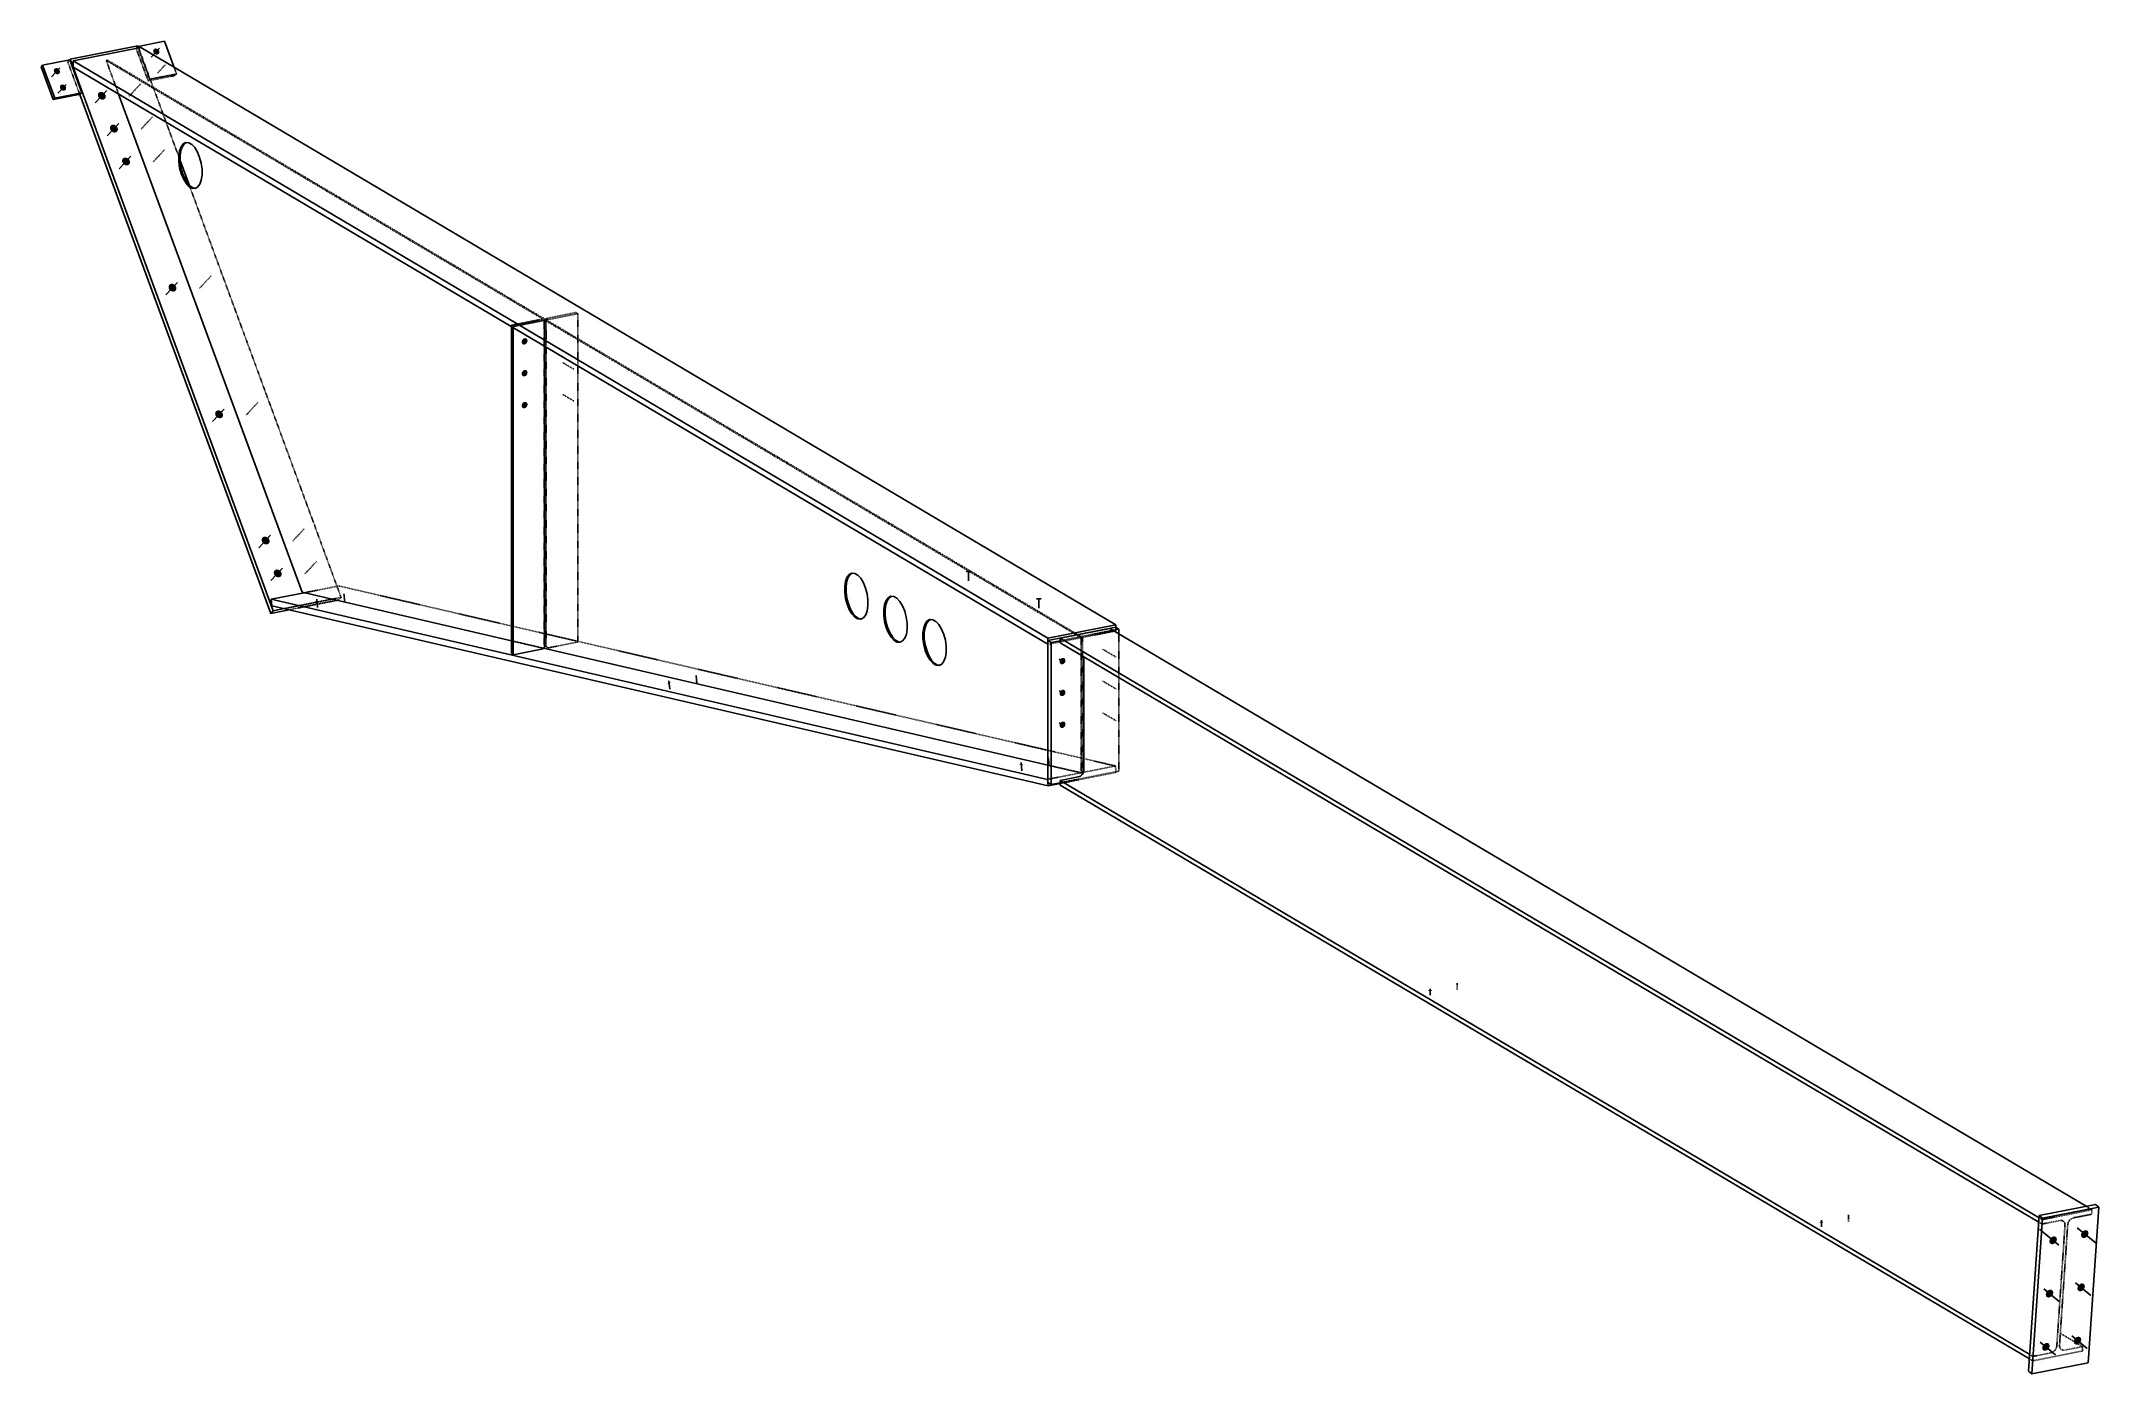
# Model space of a CAD drawing. Header units: millimetres. Extents: x 140 to 68328, y 80 to 5254.
# Drawn here: x 140 to 8030, y 140 to 5254 of the extents above; entities that cross this region are included whole.
import ezdxf

# ---------------------------------------------------------------- set-up
doc = ezdxf.new("R2010")
doc.units = ezdxf.units.MM
doc.linetypes.add('DXK_LINE_DOT2', pattern=[3.9198, 1.9599, -1.9599])
doc.layers.add('STÅL', color=7, linetype='Continuous')

msp = doc.modelspace()

# ---------------------------------------------------------------- hatches: boundary and pattern name
at = {"layer": 'STÅL', "linetype": 'Continuous'}
for color, points in [(96, [(574.1, 5205.7), (572.3, 5207.7), (570.9, 5210), (570, 5212.4), (569.5, 5214.9), (569.6, 5217.3), (570.2, 5219.6), (571.3, 5221.6), (572.9, 5223.3), (574.8, 5224.5), (577, 5225.3), (579.5, 5225.5), (582, 5225.3), (584.5, 5224.5), (586.8, 5223.2), (589, 5221.6), (590.8, 5219.5), (592.2, 5217.3), (593.2, 5214.8), (593.6, 5212.3), (593.5, 5209.9), (592.9, 5207.6), (591.8, 5205.6), (590.2, 5204), (588.3, 5202.7), (586.1, 5202), (583.7, 5201.7), (581.1, 5202), (578.6, 5202.8), (576.3, 5204)]), (96, [(193.1, 5130.4), (191.3, 5132.5), (189.9, 5134.7), (188.9, 5137.2), (188.5, 5139.7), (188.6, 5142.1), (189.2, 5144.4), (190.3, 5146.4), (191.8, 5148), (193.8, 5149.3), (196, 5150), (198.4, 5150.3), (200.9, 5150), (203.4, 5149.2), (205.8, 5148), (207.9, 5146.3), (209.7, 5144.3), (211.2, 5142), (212.1, 5139.6), (212.5, 5137.1), (212.5, 5134.7), (211.8, 5132.4), (210.7, 5130.4), (209.2, 5128.7), (207.3, 5127.5), (205, 5126.7), (202.6, 5126.5), (200.1, 5126.7), (197.6, 5127.5), (195.2, 5128.8)]), (96, [(216.3, 5067.4), (214.5, 5069.5), (213.1, 5071.7), (212.1, 5074.2), (211.7, 5076.7), (211.8, 5079.1), (212.4, 5081.4), (213.5, 5083.4), (215, 5085), (217, 5086.3), (219.2, 5087), (221.6, 5087.3), (224.1, 5087), (226.6, 5086.2), (229, 5085), (231.1, 5083.3), (232.9, 5081.3), (234.4, 5079), (235.3, 5076.6), (235.7, 5074.1), (235.6, 5071.7), (235, 5069.4), (233.9, 5067.4), (232.4, 5065.7), (230.4, 5064.5), (228.2, 5063.7), (225.8, 5063.5), (223.3, 5063.7), (220.8, 5064.5), (218.4, 5065.8)]), (96, [(363.2, 5033.9), (360.9, 5036.4), (359.1, 5039.3), (357.9, 5042.4), (357.3, 5045.6), (357.4, 5048.7), (358.2, 5051.5), (359.6, 5054.1), (361.6, 5056.2), (364, 5057.8), (366.9, 5058.7), (369.9, 5059.1), (373.1, 5058.7), (376.3, 5057.7), (379.3, 5056.1), (382, 5054), (384.3, 5051.5), (386.1, 5048.6), (387.3, 5045.5), (387.9, 5042.3), (387.7, 5039.2), (387, 5036.3), (385.6, 5033.8), (383.6, 5031.7), (381.1, 5030.1), (378.3, 5029.1), (375.2, 5028.8), (372.1, 5029.2), (368.9, 5030.2), (365.9, 5031.7)]), (96, [(409.6, 4907.9), (407.3, 4910.4), (405.5, 4913.3), (404.3, 4916.4), (403.7, 4919.6), (403.8, 4922.6), (404.6, 4925.5), (406, 4928.1), (408, 4930.2), (410.4, 4931.8), (413.2, 4932.7), (416.3, 4933.1), (419.5, 4932.7), (422.7, 4931.7), (425.7, 4930.1), (428.4, 4928), (430.7, 4925.5), (432.5, 4922.6), (433.7, 4919.5), (434.2, 4916.3), (434.1, 4913.2), (433.3, 4910.3), (431.9, 4907.8), (430, 4905.7), (427.5, 4904.1), (424.7, 4903.1), (421.6, 4902.8), (418.4, 4903.2), (415.3, 4904.1), (412.3, 4905.7)]), (96, [(455.9, 4781.8), (453.6, 4784.4), (451.8, 4787.3), (450.6, 4790.4), (450.1, 4793.6), (450.2, 4796.6), (451, 4799.5), (452.4, 4802.1), (454.3, 4804.2), (456.8, 4805.8), (459.6, 4806.7), (462.7, 4807), (465.9, 4806.7), (469.1, 4805.7), (472.1, 4804.1), (474.8, 4802), (477.1, 4799.4), (478.9, 4796.6), (480.1, 4793.5), (480.6, 4790.3), (480.5, 4787.2), (479.7, 4784.3), (478.3, 4781.8), (476.4, 4779.7), (473.9, 4778.1), (471.1, 4777.1), (468, 4776.8), (464.8, 4777.1), (461.7, 4778.1), (458.6, 4779.7)]), (96, [(634.2, 4297.6), (631.9, 4300.2), (630.1, 4303.1), (628.9, 4306.2), (628.3, 4309.3), (628.4, 4312.4), (629.2, 4315.3), (630.6, 4317.8), (632.6, 4320), (635, 4321.5), (637.9, 4322.5), (640.9, 4322.8), (644.1, 4322.5), (647.3, 4321.5), (650.3, 4319.9), (653, 4317.8), (655.3, 4315.2), (657.1, 4312.3), (658.3, 4309.2), (658.9, 4306.1), (658.8, 4303), (658, 4300.1), (656.6, 4297.5), (654.6, 4295.4), (652.2, 4293.9), (649.3, 4292.9), (646.3, 4292.6), (643.1, 4292.9), (639.9, 4293.9), (636.9, 4295.5)]), (96, [(1984.6, 4107), (1986.2, 4109.2), (1988.1, 4111.1), (1990.3, 4112.6), (1992.6, 4113.6), (1994.9, 4114), (1997.2, 4113.9), (1999.4, 4113.3), (2001.3, 4112.2), (2002.9, 4110.6), (2004, 4108.6), (2004.8, 4106.3), (2005, 4103.9), (2004.8, 4101.3), (2004, 4098.7), (2002.8, 4096.2), (2001.3, 4094), (1999.4, 4092.2), (1997.2, 4090.7), (1994.9, 4089.7), (1992.6, 4089.3), (1990.3, 4089.3), (1988.1, 4090), (1986.2, 4091.1), (1984.6, 4092.7), (1983.5, 4094.6), (1982.7, 4096.9), (1982.5, 4099.4), (1982.7, 4102), (1983.5, 4104.6)]), (96, [(1984.6, 3984.9), (1986.2, 3987.1), (1988.1, 3989), (1990.3, 3990.4), (1992.6, 3991.4), (1994.9, 3991.9), (1997.2, 3991.8), (1999.4, 3991.2), (2001.3, 3990), (2002.9, 3988.5), (2004, 3986.5), (2004.8, 3984.2), (2005, 3981.7), (2004.8, 3979.1), (2004, 3976.5), (2002.8, 3974.1), (2001.3, 3971.9), (1999.4, 3970), (1997.2, 3968.5), (1994.9, 3967.6), (1992.6, 3967.1), (1990.3, 3967.2), (1988.1, 3967.8), (1986.2, 3968.9), (1984.6, 3970.5), (1983.5, 3972.5), (1982.7, 3974.8), (1982.5, 3977.3), (1982.7, 3979.9), (1983.5, 3982.4)]), (96, [(1984.6, 3862.7), (1986.2, 3864.9), (1988.1, 3866.8), (1990.3, 3868.3), (1992.6, 3869.2), (1994.9, 3869.7), (1997.2, 3869.6), (1999.4, 3869), (2001.3, 3867.9), (2002.9, 3866.3), (2004, 3864.3), (2004.8, 3862), (2005, 3859.5), (2004.8, 3856.9), (2004, 3854.4), (2002.8, 3851.9), (2001.3, 3849.7), (1999.4, 3847.8), (1997.2, 3846.4), (1994.9, 3845.4), (1992.6, 3844.9), (1990.3, 3845), (1988.1, 3845.6), (1986.2, 3846.8), (1984.6, 3848.3), (1983.5, 3850.3), (1982.7, 3852.6), (1982.5, 3855.1), (1982.7, 3857.7), (1983.5, 3860.3)]), (96, [(813.1, 3811.6), (810.8, 3814.1), (809, 3817), (807.8, 3820.1), (807.2, 3823.3), (807.4, 3826.4), (808.1, 3829.3), (809.5, 3831.8), (811.5, 3833.9), (814, 3835.5), (816.8, 3836.5), (819.8, 3836.8), (823, 3836.4), (826.2, 3835.5), (829.2, 3833.9), (831.9, 3831.7), (834.2, 3829.2), (836, 3826.3), (837.2, 3823.2), (837.8, 3820), (837.7, 3817), (836.9, 3814.1), (835.5, 3811.5), (833.5, 3809.4), (831.1, 3807.8), (828.2, 3806.9), (825.2, 3806.6), (822, 3806.9), (818.8, 3807.9), (815.8, 3809.5)]), (96, [(991.3, 3327.4), (989, 3329.9), (987.2, 3332.8), (986, 3335.9), (985.5, 3339.1), (985.6, 3342.2), (986.4, 3345), (987.8, 3347.6), (989.7, 3349.7), (992.2, 3351.3), (995, 3352.2), (998.1, 3352.6), (1001.3, 3352.2), (1004.5, 3351.2), (1007.5, 3349.6), (1010.2, 3347.5), (1012.5, 3345), (1014.3, 3342.1), (1015.5, 3339), (1016, 3335.8), (1015.9, 3332.7), (1015.1, 3329.8), (1013.7, 3327.3), (1011.8, 3325.2), (1009.3, 3323.6), (1006.5, 3322.6), (1003.4, 3322.3), (1000.2, 3322.7), (997.1, 3323.6), (994, 3325.2)]), (96, [(1037.7, 3201.3), (1035.4, 3203.9), (1033.6, 3206.8), (1032.4, 3209.9), (1031.9, 3213.1), (1032, 3216.1), (1032.8, 3219), (1034.2, 3221.6), (1036.1, 3223.7), (1038.6, 3225.3), (1041.4, 3226.2), (1044.5, 3226.5), (1047.7, 3226.2), (1050.8, 3225.2), (1053.8, 3223.6), (1056.6, 3221.5), (1058.9, 3218.9), (1060.6, 3216.1), (1061.8, 3213), (1062.4, 3209.8), (1062.3, 3206.7), (1061.5, 3203.8), (1060.1, 3201.3), (1058.1, 3199.2), (1055.7, 3197.6), (1052.9, 3196.6), (1049.8, 3196.3), (1046.6, 3196.7), (1043.4, 3197.6), (1040.4, 3199.2)]), (96, [(3696.2, 3214.9), (3693.9, 3215), (3691.7, 3215.2), (3689.7, 3215.6), (3688, 3216.1), (3686.7, 3216.8), (3685.7, 3217.5), (3685.3, 3218.2), (3685.3, 3219), (3685.7, 3219.8), (3686.7, 3220.5), (3688, 3221.2), (3689.7, 3221.7), (3691.7, 3222.1), (3693.9, 3222.3), (3696.2, 3222.4), (3698.5, 3222.3), (3700.7, 3222.1), (3702.7, 3221.7), (3704.4, 3221.2), (3705.7, 3220.5), (3706.7, 3219.8), (3707.1, 3219), (3707.1, 3218.2), (3706.7, 3217.5), (3705.7, 3216.8), (3704.4, 3216.1), (3702.7, 3215.6), (3700.7, 3215.2), (3698.5, 3215)]), (96, [(1197.9, 3103.2), (1196.5, 3103.1), (1195.1, 3103.1), (1193.8, 3103.1), (1192.7, 3103.1), (1191.8, 3103.3), (1191.2, 3103.5), (1190.9, 3103.7), (1190.9, 3104), (1191.1, 3104.3), (1191.7, 3104.6), (1192.5, 3104.8), (1193.6, 3105.1), (1194.9, 3105.4), (1196.2, 3105.6), (1197.7, 3105.8), (1199.1, 3105.9), (1200.5, 3105.9), (1201.8, 3105.9), (1202.9, 3105.8), (1203.8, 3105.7), (1204.4, 3105.5), (1204.7, 3105.3), (1204.8, 3105), (1204.5, 3104.7), (1203.9, 3104.4), (1203.1, 3104.1), (1202, 3103.9), (1200.8, 3103.6), (1199.4, 3103.4)]), (96, [(3965.5, 3110.1), (3963.2, 3110.2), (3961, 3110.4), (3959, 3110.8), (3957.3, 3111.3), (3955.9, 3112), (3955, 3112.7), (3954.5, 3113.4), (3954.5, 3114.2), (3955, 3115), (3955.9, 3115.7), (3957.3, 3116.4), (3959, 3116.9), (3961, 3117.3), (3963.2, 3117.5), (3965.5, 3117.6), (3967.8, 3117.5), (3969.9, 3117.3), (3971.9, 3116.9), (3973.7, 3116.4), (3975, 3115.7), (3975.9, 3115), (3976.4, 3114.2), (3976.4, 3113.4), (3975.9, 3112.7), (3975, 3112), (3973.7, 3111.3), (3971.9, 3110.8), (3969.9, 3110.4), (3967.8, 3110.2)]), (96, [(4047.3, 2880.3), (4048.9, 2882.5), (4050.8, 2884.4), (4053, 2885.9), (4055.3, 2886.8), (4057.6, 2887.3), (4059.9, 2887.2), (4062.1, 2886.6), (4064, 2885.5), (4065.5, 2883.9), (4066.7, 2881.9), (4067.4, 2879.6), (4067.7, 2877.1), (4067.4, 2874.5), (4066.7, 2872), (4065.5, 2869.5), (4064, 2867.3), (4062, 2865.4), (4059.9, 2864), (4057.6, 2863), (4055.2, 2862.5), (4052.9, 2862.6), (4050.8, 2863.2), (4048.9, 2864.4), (4047.3, 2866), (4046.1, 2867.9), (4045.4, 2870.2), (4045.2, 2872.7), (4045.4, 2875.3), (4046.1, 2877.9)]), (96, [(2548.3, 2790), (2546.9, 2789.9), (2545.5, 2789.8), (2544.2, 2789.8), (2543.1, 2789.9), (2542.2, 2790), (2541.6, 2790.2), (2541.3, 2790.5), (2541.3, 2790.7), (2541.5, 2791), (2542.1, 2791.3), (2542.9, 2791.6), (2544, 2791.9), (2545.3, 2792.2), (2546.6, 2792.4), (2548.1, 2792.5), (2549.5, 2792.7), (2550.9, 2792.7), (2552.2, 2792.7), (2553.3, 2792.6), (2554.2, 2792.5), (2554.8, 2792.3), (2555.1, 2792.1), (2555.1, 2791.8), (2554.9, 2791.5), (2554.3, 2791.2), (2553.5, 2790.9), (2552.4, 2790.6), (2551.1, 2790.4), (2549.8, 2790.2)]), (96, [(4047.3, 2758.2), (4048.9, 2760.4), (4050.8, 2762.2), (4053, 2763.7), (4055.3, 2764.7), (4057.6, 2765.1), (4059.9, 2765.1), (4062.1, 2764.5), (4064, 2763.3), (4065.5, 2761.7), (4066.7, 2759.8), (4067.4, 2757.5), (4067.7, 2755), (4067.4, 2752.4), (4066.7, 2749.8), (4065.5, 2747.4), (4064, 2745.2), (4062, 2743.3), (4059.9, 2741.8), (4057.6, 2740.8), (4055.2, 2740.4), (4052.9, 2740.5), (4050.8, 2741.1), (4048.9, 2742.2), (4047.3, 2743.8), (4046.1, 2745.8), (4045.4, 2748.1), (4045.2, 2750.6), (4045.4, 2753.1), (4046.1, 2755.7)]), (96, [(4047.3, 2636), (4048.9, 2638.2), (4050.8, 2640.1), (4053, 2641.5), (4055.3, 2642.5), (4057.6, 2643), (4059.9, 2642.9), (4062.1, 2642.3), (4064, 2641.2), (4065.5, 2639.6), (4066.7, 2637.6), (4067.4, 2635.3), (4067.7, 2632.8), (4067.4, 2630.2), (4066.7, 2627.7), (4065.5, 2625.2), (4064, 2623), (4062, 2621.1), (4059.9, 2619.7), (4057.6, 2618.7), (4055.2, 2618.2), (4052.9, 2618.3), (4050.8, 2618.9), (4048.9, 2620), (4047.3, 2621.6), (4046.1, 2623.6), (4045.4, 2625.9), (4045.2, 2628.4), (4045.4, 2631), (4046.1, 2633.6)]), (96, [(3898.7, 2476.8), (3897.3, 2476.7), (3895.9, 2476.6), (3894.6, 2476.6), (3893.5, 2476.7), (3892.6, 2476.8), (3892, 2477), (3891.7, 2477.2), (3891.6, 2477.5), (3891.9, 2477.8), (3892.5, 2478.1), (3893.3, 2478.4), (3894.4, 2478.7), (3895.6, 2478.9), (3897, 2479.1), (3898.5, 2479.3), (3899.9, 2479.4), (3901.3, 2479.5), (3902.6, 2479.5), (3903.7, 2479.4), (3904.6, 2479.3), (3905.2, 2479.1), (3905.5, 2478.8), (3905.5, 2478.6), (3905.3, 2478.3), (3904.7, 2478), (3903.8, 2477.7), (3902.8, 2477.4), (3901.5, 2477.1), (3900.2, 2476.9)]), (4, [(5466.1, 1608.1), (5464.6, 1608.2), (5463.2, 1608.3), (5462, 1608.6), (5460.9, 1608.9), (5460, 1609.3), (5459.4, 1609.8), (5459.1, 1610.3), (5459.1, 1610.8), (5459.4, 1611.3), (5460, 1611.7), (5460.9, 1612.1), (5462, 1612.5), (5463.2, 1612.7), (5464.6, 1612.9), (5466.1, 1612.9), (5467.5, 1612.9), (5468.9, 1612.7), (5470.2, 1612.5), (5471.3, 1612.1), (5472.1, 1611.7), (5472.7, 1611.3), (5473, 1610.8), (5473, 1610.3), (5472.7, 1609.8), (5472.1, 1609.3), (5471.3, 1608.9), (5470.2, 1608.6), (5468.9, 1608.3), (5467.5, 1608.2)]), (4, [(6966.1, 719.5), (6964.6, 719.6), (6963.2, 719.7), (6962, 720), (6960.9, 720.3), (6960, 720.7), (6959.4, 721.2), (6959.1, 721.7), (6959.1, 722.2), (6959.4, 722.7), (6960, 723.1), (6960.9, 723.5), (6962, 723.9), (6963.2, 724.1), (6964.6, 724.3), (6966.1, 724.3), (6967.5, 724.3), (6968.9, 724.1), (6970.2, 723.9), (6971.3, 723.5), (6972.1, 723.1), (6972.7, 722.7), (6973, 722.2), (6973, 721.7), (6972.7, 721.2), (6972.1, 720.7), (6971.3, 720.3), (6970.2, 720), (6968.9, 719.7), (6967.5, 719.6)]), (96, [(7845.1, 660.4), (7847.5, 662.9), (7850.2, 664.9), (7853.1, 666.4), (7856.1, 667.2), (7859.1, 667.4), (7861.8, 667), (7864.3, 665.9), (7866.3, 664.2), (7867.9, 662), (7868.8, 659.4), (7869.2, 656.5), (7868.9, 653.4), (7868, 650.2), (7866.6, 647.2), (7864.6, 644.4), (7862.2, 641.9), (7859.5, 639.9), (7856.6, 638.4), (7853.6, 637.6), (7850.7, 637.3), (7847.9, 637.8), (7845.5, 638.9), (7843.4, 640.6), (7841.9, 642.8), (7840.9, 645.4), (7840.5, 648.3), (7840.8, 651.4), (7841.7, 654.6), (7843.1, 657.6)]), (96, [(7966.3, 684.4), (7968.7, 686.8), (7971.5, 688.9), (7974.4, 690.3), (7977.4, 691.2), (7980.3, 691.4), (7983.1, 690.9), (7985.5, 689.8), (7987.6, 688.2), (7989.1, 686), (7990.1, 683.4), (7990.4, 680.4), (7990.2, 677.3), (7989.3, 674.2), (7987.8, 671.1), (7985.9, 668.3), (7983.5, 665.8), (7980.8, 663.8), (7977.8, 662.3), (7974.8, 661.5), (7971.9, 661.3), (7969.1, 661.7), (7966.7, 662.8), (7964.7, 664.5), (7963.1, 666.7), (7962.1, 669.3), (7961.8, 672.2), (7962, 675.3), (7962.9, 678.5), (7964.4, 681.5)]), (96, [(7952.5, 479.9), (7954.8, 482.4), (7957.6, 484.4), (7960.5, 485.9), (7963.5, 486.8), (7966.4, 487), (7969.2, 486.5), (7971.6, 485.4), (7973.7, 483.7), (7975.2, 481.5), (7976.2, 478.9), (7976.5, 476), (7976.3, 472.9), (7975.4, 469.8), (7973.9, 466.7), (7972, 463.9), (7969.6, 461.4), (7966.9, 459.4), (7963.9, 457.9), (7961, 457.1), (7958, 456.9), (7955.3, 457.3), (7952.8, 458.4), (7950.8, 460.1), (7949.2, 462.3), (7948.3, 464.9), (7947.9, 467.8), (7948.2, 470.9), (7949, 474.1), (7950.5, 477.1)]), (96, [(7831.2, 456), (7833.6, 458.5), (7836.3, 460.5), (7839.2, 462), (7842.2, 462.8), (7845.2, 463), (7847.9, 462.6), (7850.4, 461.5), (7852.4, 459.8), (7854, 457.6), (7854.9, 455), (7855.3, 452.1), (7855, 449), (7854.2, 445.8), (7852.7, 442.8), (7850.7, 439.9), (7848.3, 437.5), (7845.6, 435.5), (7842.7, 434), (7839.7, 433.1), (7836.8, 432.9), (7834, 433.4), (7831.6, 434.5), (7829.5, 436.1), (7828, 438.3), (7827, 441), (7826.6, 443.9), (7826.9, 447), (7827.8, 450.1), (7829.2, 453.2)]), (96, [(7817.3, 251.6), (7819.7, 254.1), (7822.4, 256.1), (7825.3, 257.5), (7828.3, 258.4), (7831.3, 258.6), (7834, 258.1), (7836.5, 257.1), (7838.5, 255.4), (7840.1, 253.2), (7841, 250.6), (7841.4, 247.6), (7841.1, 244.5), (7840.3, 241.4), (7838.8, 238.3), (7836.8, 235.5), (7834.4, 233), (7831.7, 231), (7828.8, 229.6), (7825.8, 228.7), (7822.9, 228.5), (7820.1, 228.9), (7817.7, 230), (7815.6, 231.7), (7814.1, 233.9), (7813.1, 236.5), (7812.8, 239.5), (7813, 242.6), (7813.9, 245.7), (7815.4, 248.8)]), (96, [(7938.6, 275.5), (7941, 278), (7943.7, 280), (7946.6, 281.5), (7949.6, 282.3), (7952.5, 282.5), (7955.3, 282.1), (7957.7, 281), (7959.8, 279.3), (7961.3, 277.1), (7962.3, 274.5), (7962.6, 271.6), (7962.4, 268.5), (7961.5, 265.3), (7960, 262.3), (7958.1, 259.5), (7955.7, 257), (7953, 255), (7950.1, 253.5), (7947.1, 252.6), (7944.1, 252.4), (7941.4, 252.9), (7938.9, 254), (7936.9, 255.7), (7935.3, 257.9), (7934.4, 260.5), (7934, 263.4), (7934.3, 266.5), (7935.1, 269.6), (7936.6, 272.7)])]:
    msp.add_hatch(color=color, dxfattribs=at).paths.add_polyline_path(points)

# ---------------------------------------------------------------- linework, layer by layer
at = {"layer": 'STÅL', "color": 2, "linetype": 'Continuous'}
for p, q in [((251.3, 5184.1), (511.1, 5235.4)), ((522.2, 5228.9), (262.4, 5177.6)), ((511.1, 5235.4), (514.1, 5227.3)), ((511.8, 5233.6), (613.3, 5253.7)), ((4260.4, 3014.4), (522.2, 5228.9)), ((613.3, 5253.7), (650.3, 5153)), ((140, 5155.3), (145.6, 5161.3)), ((186.4, 5029.3), (140, 5155.3)), ((145.6, 5161.3), (249.5, 5181.9)), ((192, 5035.3), (145.6, 5161.3)), ((249.1, 5181.8), (251.3, 5184.1)), ((249.5, 5181.9), (295.9, 5055.8)), ((1030.2, 3068.1), (251.3, 5184.1)), ((262.4, 5177.6), (4000.6, 2963)), ((262.4, 5177.6), (262.4, 5154.1)), ((4000.6, 2939.6), (262.4, 5154.1)), ((290.3, 5049.8), (186.4, 5029.3)), ((295.9, 5055.8), (192, 5035.3)), ((290.3, 5049.8), (295.9, 5055.8)), ((437, 5050.6), (1140.7, 3138.9)), ((186.4, 5029.3), (192, 5035.3)), ((287.9, 5049.4), (1020.9, 3058.1)), ((670.7, 4832.9), (667.7, 4813.3)), ((667.7, 4813.3), (667.8, 4791.2)), ((676.4, 4848.7), (670.7, 4832.9)), ((672.9, 4814.3), (675.8, 4834)), ((673, 4792.2), (672.9, 4814.3)), ((675.8, 4834), (681.6, 4849.7)), ((684.7, 4859.6), (676.4, 4848.7)), ((681.6, 4849.7), (689.9, 4860.6)), ((694.8, 4864.8), (684.7, 4859.6)), ((689.9, 4860.6), (697.6, 4864.6)), ((706.1, 4864), (694.8, 4864.8)), ((717.9, 4857.2), (706.1, 4864)), ((729.2, 4845), (717.9, 4857.2)), ((739.5, 4828), (729.2, 4845)), ((747.8, 4807.6), (739.5, 4828)), ((667.8, 4791.2), (671, 4768)), ((671, 4768), (676.9, 4745.5)), ((673, 4795.7), (707.6, 4701.7)), ((676.1, 4769), (673, 4792.2)), ((682.1, 4746.5), (676.1, 4769)), ((676.9, 4745.5), (685.3, 4725)), ((690.5, 4726.1), (682.1, 4746.5)), ((753.8, 4785), (747.8, 4807.6)), ((756.9, 4761.9), (753.8, 4785)), ((754.1, 4720.1), (757, 4739.8)), ((757, 4739.8), (756.9, 4761.9)), ((685.3, 4725), (695.5, 4708.1)), ((700.7, 4709.1), (690.5, 4726.1)), ((695.5, 4708.1), (706.9, 4695.8)), ((712.1, 4696.9), (700.7, 4709.1)), ((706.9, 4695.8), (718.6, 4689.1)), ((723.8, 4690.1), (712.1, 4696.9)), ((718.6, 4689.1), (730, 4688.3)), ((732.3, 4689.5), (723.8, 4690.1)), ((730, 4688.3), (740.1, 4693.5)), ((740.1, 4693.5), (748.3, 4704.3)), ((748.3, 4704.3), (754.1, 4720.1)), ((1942.9, 4158.5), (1942.9, 2903.5)), ((1950.4, 4154.1), (1950.4, 2899.1)), ((2071.7, 4082.3), (2071.7, 2930.5)), ((3224, 3180.4), (3221.1, 3160.8)), ((3221.1, 3160.8), (3221.2, 3138.7)), ((3229.8, 3196.2), (3224, 3180.4)), ((3226.3, 3161.8), (3229.2, 3181.5)), ((3226.4, 3139.7), (3226.3, 3161.8)), ((3229.2, 3181.5), (3235, 3197.3)), ((3238, 3207.1), (3229.8, 3196.2)), ((3235, 3197.3), (3243.2, 3208.1)), ((3248.1, 3212.3), (3238, 3207.1)), ((3243.2, 3208.1), (3251, 3212.1)), ((3259.5, 3211.5), (3248.1, 3212.3)), ((3271.2, 3204.7), (3259.5, 3211.5)), ((3282.6, 3192.5), (3271.2, 3204.7)), ((3292.8, 3175.5), (3282.6, 3192.5)), ((3301.2, 3155.1), (3292.8, 3175.5)), ((1021.7, 3111.9), (1149, 3137)), ((3999.4, 2421.2), (1021.7, 3111.9)), ((1024, 3087.4), (1021.7, 3111.9)), ((1024, 3087.4), (4001.8, 2396.7)), ((1140.7, 3138.9), (1942.9, 2952.9)), ((3221.2, 3138.7), (3224.3, 3115.5)), ((3224.3, 3115.5), (3230.3, 3093)), ((3229.5, 3116.6), (3226.4, 3139.7)), ((3235.5, 3094), (3229.5, 3116.6)), ((3230.3, 3093), (3238.7, 3072.5)), ((3243.8, 3073.6), (3235.5, 3094)), ((3307.2, 3132.5), (3301.2, 3155.1)), ((3310.3, 3109.4), (3307.2, 3132.5)), ((3307.5, 3067.6), (3310.4, 3087.3)), ((3310.4, 3087.3), (3310.3, 3109.4)), ((3374, 3091.6), (3371.1, 3071.9)), ((3379.8, 3107.4), (3374, 3091.6)), ((3376.3, 3073), (3379.2, 3092.6)), ((3379.2, 3092.6), (3385, 3108.4)), ((3388, 3118.2), (3379.8, 3107.4)), ((3385, 3108.4), (3393.2, 3119.3)), ((3398.2, 3123.4), (3388, 3118.2)), ((3393.2, 3119.3), (3401, 3123.2)), ((3409.5, 3122.6), (3398.2, 3123.4)), ((3421.2, 3115.9), (3409.5, 3122.6)), ((3432.6, 3103.6), (3421.2, 3115.9)), ((3442.8, 3086.7), (3432.6, 3103.6)), ((3451.2, 3066.2), (3442.8, 3086.7)), ((1020.9, 3058.1), (1090.9, 3071.9)), ((1020.9, 3058.1), (1030.2, 3068.1)), ((1030.2, 3068.1), (1071.9, 3076.3)), ((3238.7, 3072.5), (3248.9, 3055.6)), ((3254.1, 3056.6), (3243.8, 3073.6)), ((3248.9, 3055.6), (3260.2, 3043.3)), ((3265.4, 3044.4), (3254.1, 3056.6)), ((3260.2, 3043.3), (3272, 3036.6)), ((3277.2, 3037.6), (3265.4, 3044.4)), ((3272, 3036.6), (3283.3, 3035.8)), ((3285.7, 3037), (3277.2, 3037.6)), ((3283.3, 3035.8), (3293.4, 3041)), ((3293.4, 3041), (3301.7, 3051.9)), ((3301.7, 3051.9), (3307.5, 3067.6)), ((3371.1, 3071.9), (3371.2, 3049.8)), ((3371.2, 3049.8), (3374.3, 3026.7)), ((3374.3, 3026.7), (3380.3, 3004.1)), ((3376.4, 3050.8), (3376.3, 3073)), ((3379.5, 3027.7), (3376.4, 3050.8)), ((3385.5, 3005.1), (3379.5, 3027.7)), ((3380.3, 3004.1), (3388.7, 2983.7)), ((3393.8, 2984.7), (3385.5, 3005.1)), ((3457.2, 3043.7), (3451.2, 3066.2)), ((3460.3, 3020.5), (3457.2, 3043.7)), ((3457.5, 2978.8), (3460.4, 2998.4)), ((3460.4, 2998.4), (3460.3, 3020.5)), ((3524, 3002.7), (3521.1, 2983.1)), ((3529.8, 3018.5), (3524, 3002.7)), ((3526.3, 2984.1), (3529.2, 3003.7)), ((3529.2, 3003.7), (3535, 3019.5)), ((3538, 3029.4), (3529.8, 3018.5)), ((3535, 3019.5), (3543.2, 3030.4)), ((3548.2, 3034.6), (3538, 3029.4)), ((3543.2, 3030.4), (3551, 3034.4)), ((3559.5, 3033.8), (3548.2, 3034.6)), ((3571.2, 3027), (3559.5, 3033.8)), ((3582.6, 3014.7), (3571.2, 3027)), ((3592.8, 2997.8), (3582.6, 3014.7)), ((4260.4, 3014.4), (4000.6, 2963)), ((4000.6, 2953.7), (4260.4, 3005)), ((4238.3, 3000.1), (4047.8, 2962.5)), ((7981.1, 782.9), (4238.3, 3000.1)), ((4260.4, 3014.4), (4260.4, 3005)), ((4260.4, 3005), (4272.9, 2997.5)), ((2064.8, 2921.6), (1950.4, 2899.1)), ((2064.8, 2921.6), (2071.7, 2930.5)), ((2066.7, 2924.1), (4000.6, 2475.6)), ((3388.7, 2983.7), (3398.9, 2966.7)), ((3404.1, 2967.8), (3393.8, 2984.7)), ((3398.9, 2966.7), (3410.3, 2954.5)), ((3415.4, 2955.5), (3404.1, 2967.8)), ((3410.3, 2954.5), (3422, 2947.7)), ((3427.2, 2948.7), (3415.4, 2955.5)), ((3422, 2947.7), (3433.3, 2946.9)), ((3435.7, 2948.1), (3427.2, 2948.7)), ((3433.3, 2946.9), (3443.4, 2952.1)), ((3443.4, 2952.1), (3451.7, 2963)), ((3451.7, 2963), (3457.5, 2978.8)), ((3521.1, 2983.1), (3521.2, 2960.9)), ((3521.2, 2960.9), (3524.3, 2937.8)), ((3524.3, 2937.8), (3530.3, 2915.3)), ((3526.4, 2962), (3526.3, 2984.1)), ((3529.5, 2938.8), (3526.4, 2962)), ((3535.5, 2916.3), (3529.5, 2938.8)), ((3601.2, 2977.4), (3592.8, 2997.8)), ((3607.2, 2954.8), (3601.2, 2977.4)), ((3610.3, 2931.7), (3607.2, 2954.8)), ((3610.4, 2909.5), (3610.3, 2931.7)), ((4000.6, 2963), (4000.6, 2939.6)), ((4000.6, 2408.6), (4000.6, 2953.7)), ((4013.1, 2946.2), (4000.6, 2953.7)), ((4013.1, 2946.2), (4047.8, 2953.1)), ((4013.1, 2401.2), (4013.1, 2946.2)), ((7800.7, 739.3), (4047.8, 2962.5)), ((4047.8, 2962.5), (4047.8, 2944.6)), ((7799.5, 722.1), (4047.8, 2944.6)), ((4272.9, 2997.5), (4250.2, 2993.1)), ((4272.9, 2997.5), (4272.9, 2979.6)), ((1950.4, 2899.1), (1942.9, 2903.5)), ((3530.3, 2915.3), (3538.7, 2894.8)), ((3543.9, 2895.8), (3535.5, 2916.3)), ((3538.7, 2894.8), (3548.9, 2877.9)), ((3554.1, 2878.9), (3543.9, 2895.8)), ((3548.9, 2877.9), (3560.3, 2865.6)), ((3565.4, 2866.6), (3554.1, 2878.9)), ((3560.3, 2865.6), (3572, 2858.9)), ((3577.2, 2859.9), (3565.4, 2866.6)), ((3572, 2858.9), (3583.3, 2858)), ((3585.7, 2859.3), (3577.2, 2859.9)), ((3583.3, 2858), (3593.4, 2863.3)), ((3593.4, 2863.3), (3601.7, 2874.1)), ((3601.7, 2874.1), (3607.5, 2889.9)), ((3607.5, 2889.9), (3610.4, 2909.5)), ((4137.8, 2456.9), (4137.8, 2891.3)), ((4136.2, 2447.9), (4131.7, 2439.7)), ((4137.8, 2456.9), (4136.2, 2447.9)), ((3999.4, 2421.2), (4000.6, 2421.4)), ((4001.8, 2396.7), (3999.4, 2421.2)), ((4000.6, 2408.6), (4013.1, 2401.2)), ((4001.8, 2396.7), (4047.8, 2405.8)), ((4013.1, 2401.2), (4047.8, 2408.1)), ((4117, 2430.2), (4047.8, 2416.5)), ((7765, 214.4), (4047.8, 2416.5)), ((4047.8, 2416.5), (4047.8, 2398.7)), ((7763.8, 197.3), (4047.8, 2398.7)), ((4125, 2433.5), (4117, 2430.2)), ((4131.7, 2439.7), (4125, 2433.5)), ((7801.2, 747.3), (8017.7, 790.1)), ((8017.7, 790.1), (8030.1, 779.9)), ((7760.6, 150.2), (7801.2, 747.3)), ((7773, 140), (7813.6, 737.1)), ((7813.6, 737.1), (7801.2, 747.3)), ((8030.1, 779.9), (7813.6, 737.1)), ((7989.6, 182.8), (8030.1, 779.9)), ((7989.6, 182.8), (7773, 140)), ((7773, 140), (7760.6, 150.2))]:
    msp.add_line(p, q, dxfattribs=at)
at = {"layer": 'STÅL', "color": 7, "linetype": 'DXK_LINE_DOT2'}
for p, q in [((509.3, 5233.2), (503.7, 5227.1)), ((550.1, 5101.1), (503.7, 5227.1)), ((509.3, 5233.2), (511.8, 5233.6)), ((555.7, 5107.2), (509.3, 5233.2)), ((514.1, 5227.3), (673, 4795.7)), ((242, 5174.1), (249.1, 5181.8)), ((242, 5174.1), (287.9, 5049.4)), ((389.7, 5179.2), (394.9, 5180.2)), ((4127.9, 2964.7), (389.7, 5179.2)), ((389.7, 5179.2), (437, 5050.6)), ((4133.1, 2965.7), (394.9, 5180.2)), ((650.3, 5153), (659.7, 5127.7)), ((550.1, 5101.1), (654, 5121.7)), ((555.7, 5107.2), (550.1, 5101.1)), ((555.7, 5107.2), (659.7, 5127.7)), ((659.7, 5127.7), (654, 5121.7)), ((707.6, 4701.7), (1290, 3119.4)), ((2057.3, 4185.9), (1942.9, 4163.3)), ((2057.3, 4185.9), (2064.8, 4181.4)), ((2069.4, 4180.8), (2076.3, 4189.6)), ((2190.6, 4212.2), (2076.3, 4189.6)), ((2076.3, 4189.6), (2083.8, 4185.2)), ((2076.9, 4176.3), (2083.8, 4185.2)), ((2083.8, 4185.2), (2198.1, 4207.8)), ((2190.6, 4212.2), (2198.1, 4207.8)), ((2198.1, 4207.8), (2198.1, 2948)), ((1942.9, 4163.3), (1950.4, 4158.9)), ((1942.9, 4163.3), (1942.9, 4158.5)), ((2064.8, 4181.4), (1950.4, 4158.9)), ((1950.4, 4158.9), (1950.4, 4154.1)), ((2071.7, 4175.3), (2064.8, 4181.4)), ((2069.4, 2936), (2069.4, 4180.8)), ((2069.4, 4180.8), (2076.9, 4176.3)), ((2071.7, 4175.3), (2071.7, 4082.3)), ((2076.9, 2931.5), (2076.9, 4176.3)), ((1149, 3137), (1281.5, 3163.2)), ((4259.2, 2472.5), (1281.5, 3163.2)), ((1071.9, 3076.3), (1290, 3119.4)), ((1090.9, 3071.9), (1280.7, 3109.4)), ((1280.7, 3109.4), (1290, 3119.4)), ((4260.4, 3005), (4260.4, 2990.9)), ((1942.9, 2952.9), (2066.7, 2924.1)), ((2069.4, 2936), (2076.3, 2929.8)), ((2069.4, 2936), (2076.9, 2931.5)), ((2076.3, 2929.8), (2083.8, 2925.4)), ((2083.8, 2925.4), (2076.9, 2931.5)), ((2198.1, 2948), (2083.8, 2925.4)), ((4260.4, 2990.9), (4000.6, 2939.6)), ((4250.2, 2993.1), (4047.8, 2953.1)), ((4127.9, 2446), (4127.9, 2964.7)), ((4133.1, 2447.1), (4133.1, 2965.7)), ((4272.9, 2979.6), (4272.9, 2452.5)), ((4000.6, 2475.6), (4127.9, 2446)), ((4000.6, 2421.4), (4259.2, 2472.5)), ((4047.8, 2408.1), (4272.9, 2452.5)), ((4047.8, 2405.8), (4261.6, 2448)), ((4133.1, 2447.1), (4127.9, 2446)), ((4261.6, 2448), (4259.2, 2472.5)), ((7811.8, 714.8), (7799.5, 722.1)), ((7813, 732), (7800.7, 739.3)), ((7811.8, 714.8), (7813, 732)), ((7811.8, 714.8), (7812.1, 714.9)), ((7812.1, 714.9), (7881.1, 728.5)), ((7813, 732), (7813.3, 732)), ((7813.3, 732), (8003.5, 769.6)), ((7868.9, 246.6), (7900.4, 710.9)), ((7879.3, 248.7), (7910.8, 713)), ((7889, 728.4), (7881.1, 728.5)), ((7895.4, 725), (7889, 728.4)), ((7899.4, 718.9), (7895.4, 725)), ((7900.4, 710.9), (7899.4, 718.9)), ((7913, 721.6), (7910.8, 713)), ((7917.9, 729.5), (7913, 721.6)), ((7925, 735.5), (7917.9, 729.5)), ((7933.1, 738.8), (7925, 735.5)), ((7933.1, 738.8), (8002.4, 752.4)), ((8003.5, 769.6), (7981.1, 782.9)), ((8002.4, 752.4), (8003.5, 769.6)), ((7861.7, 230.1), (7866.7, 238)), ((7866.7, 238), (7868.9, 246.6)), ((7879.3, 248.7), (7880.3, 240.7)), ((7880.3, 240.7), (7884.3, 234.5)), ((7882.4, 295.4), (7967.9, 244.8)), ((7967.9, 244.8), (7898.6, 231.1)), ((7966.7, 227.6), (7967.9, 244.8)), ((7776.2, 190), (7763.8, 197.3)), ((7777.3, 207.1), (7765, 214.4)), ((7776.2, 190), (7777.3, 207.1)), ((7776.2, 190), (7776.4, 190)), ((7776.4, 190), (7966.7, 227.6)), ((7777.3, 207.1), (7777.6, 207.2)), ((7777.6, 207.2), (7846.6, 220.8)), ((7846.6, 220.8), (7854.7, 224)), ((7854.7, 224), (7861.7, 230.1)), ((7884.3, 234.5), (7890.7, 231.2)), ((7890.7, 231.2), (7898.6, 231.1))]:
    msp.add_line(p, q, dxfattribs=at)
at = {"layer": 'STÅL', "color": 96, "linetype": 'Continuous'}
for p, q in [((593.2, 5226.1), (561.4, 5192)), ((212.2, 5150.8), (180.3, 5116.8)), ((235.4, 5087.8), (203.5, 5053.8)), ((346.7, 5016.3), (391.3, 5064)), ((393.1, 4890.3), (437.7, 4938)), ((439.5, 4764.3), (484.1, 4812)), ((617.8, 4280), (662.3, 4327.7)), ((2001.2, 4097.2), (1986.2, 4106.1)), ((2001.2, 3975), (1986.2, 3983.9)), ((796.7, 3794), (841.2, 3841.7)), ((2001.2, 3852.9), (1986.2, 3861.8)), ((974.9, 3309.8), (1019.5, 3357.5)), ((1021.3, 3183.8), (1065.9, 3231.5)), ((3696.2, 3182.9), (3696.2, 3218.6)), ((1197.1, 3112.3), (1200.2, 3080)), ((3965.5, 3078.1), (3965.5, 3113.8)), ((4063.9, 2870.5), (4043.9, 2882.3)), ((2547.4, 2799.1), (2550.6, 2766.8)), ((4063.9, 2748.3), (4043.9, 2760.2)), ((4063.9, 2626.2), (4043.9, 2638)), ((3897.8, 2485.9), (3900.9, 2453.6)), ((7876.7, 634.4), (7802.8, 695.3)), ((7946.8, 700.4), (8020.8, 639.6)), ((7940.4, 489.9), (7999.4, 441.3)), ((7819.1, 465.9), (7878.2, 417.3)), ((7805.2, 261.5), (7864.3, 212.9)), ((7926.5, 285.5), (7985.5, 236.9))]:
    msp.add_line(p, q, dxfattribs=at)
at = {"layer": 'STÅL', "color": 96, "linetype": 'DXK_LINE_DOT2'}
for p, q in [((616.4, 5163.1), (584.6, 5129)), ((476.7, 5041.9), (521.2, 5089.6)), ((523, 4915.9), (567.6, 4963.6)), ((569.4, 4789.9), (614, 4837.6)), ((747.7, 4305.7), (792.2, 4353.4)), ((2139.8, 4142.3), (2182.3, 4117.2)), ((2139.8, 4020.2), (2182.3, 3995)), ((926.6, 3819.7), (971.1, 3867.4)), ((2139.8, 3898), (2182.3, 3872.8)), ((1104.8, 3335.4), (1149.4, 3383.1)), ((1151.2, 3209.4), (1195.8, 3257.1)), ((1301, 3132.8), (1304.1, 3100.5)), ((4209.6, 2921), (4262.1, 2889.9)), ((2651.4, 2819.6), (2654.5, 2787.3)), ((4209.6, 2798.8), (4262.1, 2767.7)), ((4209.6, 2676.7), (4262.1, 2645.6)), ((4001.8, 2506.4), (4004.9, 2474.1))]:
    msp.add_line(p, q, dxfattribs=at)
at = {"layer": 'STÅL', "color": 4, "linetype": 'Continuous'}
for p, q in [((5466.1, 1618), (5466.1, 1592.7)), ((6966.1, 729.5), (6966.1, 704.1))]:
    msp.add_line(p, q, dxfattribs=at)
at = {"layer": 'STÅL', "color": 4, "linetype": 'DXK_LINE_DOT2'}
for p, q in [((5570, 1638.6), (5570, 1613.2)), ((7070, 750), (7070, 724.6))]:
    msp.add_line(p, q, dxfattribs=at)

doc.saveas('drawing.dxf')
